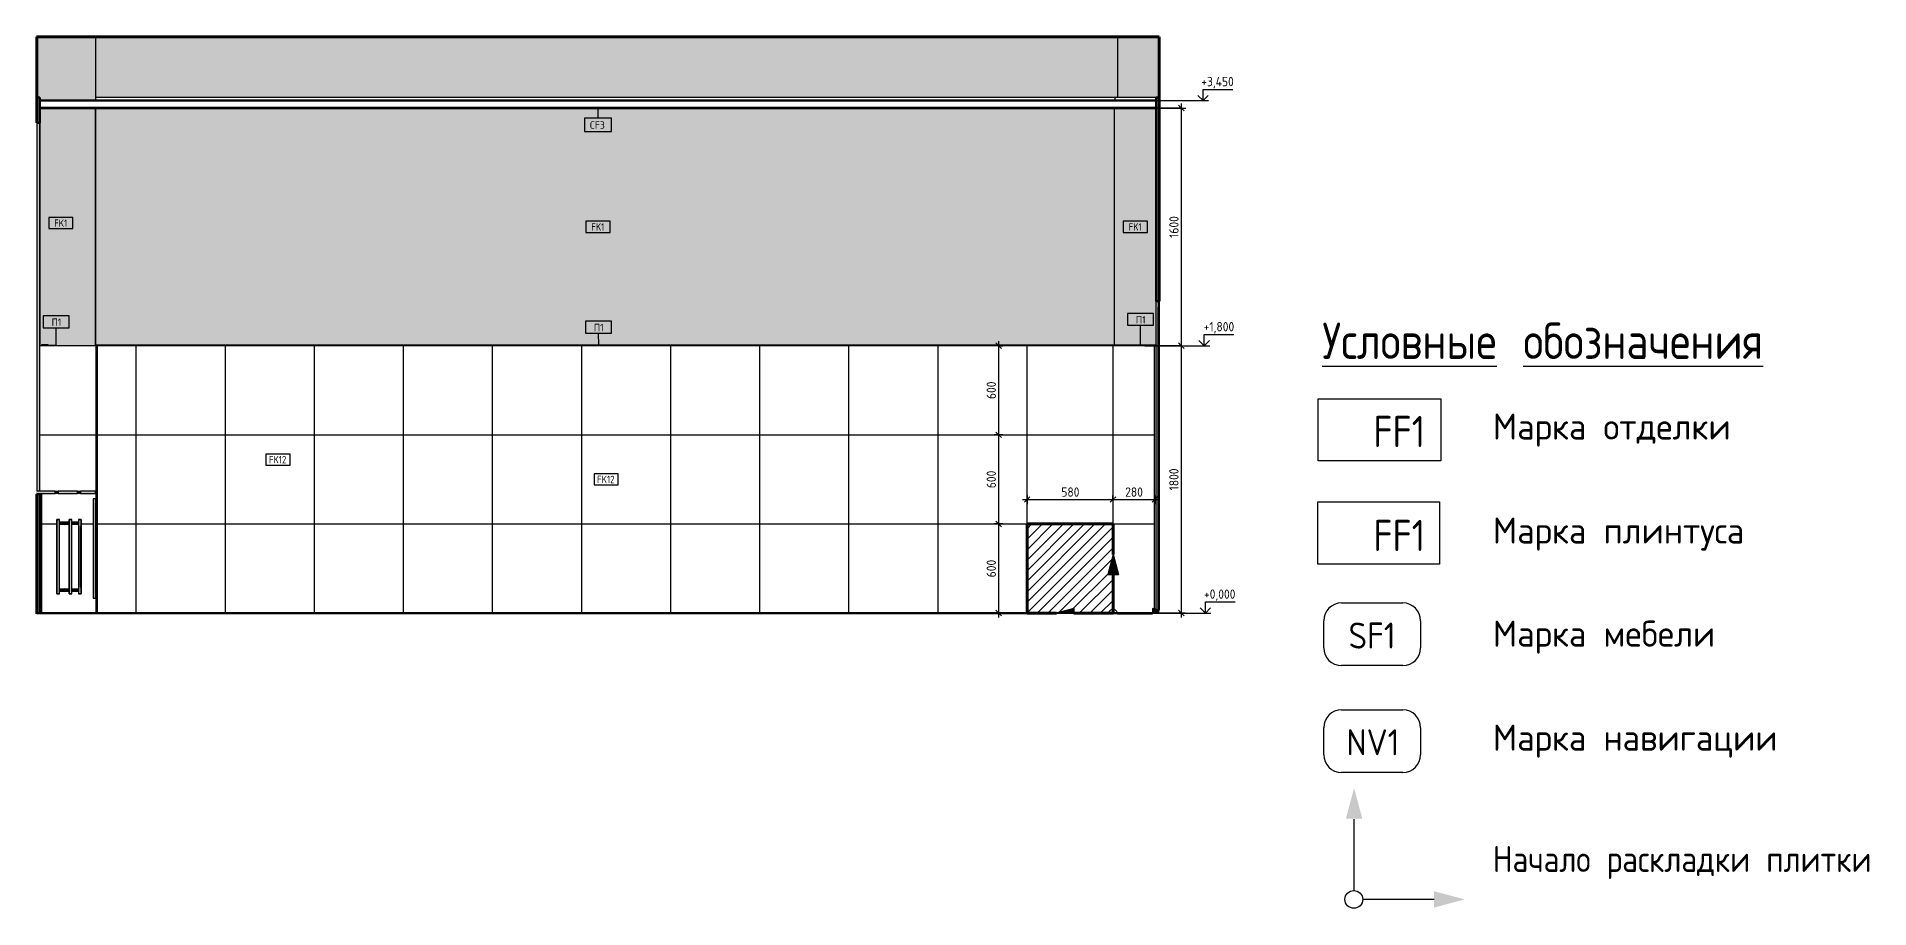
# Model space of a CAD drawing. Header units: millimetres. Extents: x 0 to 98412, y -2706 to 7916.
# Drawn here: x 86069 to 98412, y -1987 to 3880 of the extents above; entities that cross this region are included whole.
import ezdxf

# ---------------------------------------------------------------- set-up
doc = ezdxf.new("R2010")
doc.units = ezdxf.units.MM
for name, color, linetype, lineweight in [('A-ANNO-DIMS', 7, 'Continuous', 9), ('A-ANNO-DIMS-25', 7, 'Continuous', 9), ('A-CLNG-IDEN', 7, 'Continuous', 9), ('A-DETL-GENF', 7, 'Continuous', 9), ('A-DOOR-FRAM-1', 7, 'Continuous', 9), ('A-DOOR-FRAM-2', 7, 'Continuous', 18), ('A-FLOR-HRAL-IDEN', 7, 'Continuous', 9), ('A-WALL-IDEN', 7, 'Continuous', 9), ('A-WALL-PATT', 7, 'Continuous', 9), ('G-ANNO-DIMS', 7, 'Continuous', 9), ('G-ANNO-DIMS-1', 7, 'Continuous', 20), ('G-ANNO-TEXT', 7, 'Continuous', 9), ('I-WALL', 7, 'Continuous', 9), ('M-EQPM', 7, 'Continuous', 9), ('S-COLS', 7, 'Continuous', 9), ('Знаки', 7, 'Continuous', 9), ('Знаки-1', 7, 'Continuous', 18), ('Ограждение', 7, 'Continuous', 9), ('Поручни', 7, 'Continuous', 9)]:
    doc.layers.add(name, color=color, linetype=linetype, lineweight=lineweight)
for name, color, linetype, lineweight, true_color in [('A-CLNG-FNSH-1', 7, 'Continuous', 30, 0x3c3c3c), ('A-DETL', 5, 'Continuous', 40, 0x0000ff), ('A-DETL-2', 5, 'Continuous', 9, 0x0000ff), ('A-DETL-GENF-1', 7, 'Continuous', 9, 0xe0e0e0), ('A-DETL-GENF-2', 1, 'Continuous', 9, 0xff0000), ('A-FLOR-FNSH-1', 7, 'Continuous', 40, 0x3c3c3c), ('A-FLOR-FNSH-2', 7, 'Continuous', 30, 0x3c3c3c), ('A-WALL-4', 7, 'Continuous', 30, 0x3c3c3c), ('A-WALL-5', 7, 'Continuous', 40, 0x3c3c3c), ('A-WALL-FNSH-3', 7, 'Continuous', 30, 0x3c3c3c), ('G-ANNO-TEXT-1', 7, 'Continuous', 9, 0x3c3c3c), ('G-ANNO-TEXT-2', 7, 'Continuous', 9, 0x008000), ('G-ANNO-TEXT-3', 1, 'Continuous', 9, 0xff0000), ('I-WALL-1', 7, 'Continuous', 9, 0x787878)]:
    doc.layers.add(name, color=color, linetype=linetype, lineweight=lineweight, true_color=true_color)
doc.layers.add('M-EQPM-1', color=7, linetype='Continuous', lineweight=9, true_color=0xe6e6e6, transparency=0.7)
doc.styles.add('GOST Common_1', font='GOST_Common.ttf', dxfattribs={"height": 50})
doc.styles.add('GOST Common_2', font='GOST_Common.ttf', dxfattribs={"width": 0.9, "height": 50})
doc.styles.add('GOST Common_4', font='GOST_Common.ttf', dxfattribs={"height": 175})
doc.styles.add('GOST Common_5', font='GOST_Common.ttf', dxfattribs={"width": 0.9, "height": 210})
doc.styles.add('GOST Common_6', font='GOST_Common.ttf', dxfattribs={"width": 0.9, "height": 245})
doc.styles.add('GOST Common_7', font='GOST_Common.ttf', dxfattribs={"width": 0.9, "height": 175})
doc.styles.add('ISOCPEUR_1', font='isocpeur.ttf', dxfattribs={"width": 0.9, "height": 62.5})
doc.styles.add('ISOCPEUR_2', font='isocpeur.ttf', dxfattribs={"width": 0.9, "height": 175})
doc.dimstyles.new('ISO-2_5_0_9К_БОЛЬШОЙ_округление', dxfattribs={"dimscale": 304.8, "dimtxt": 62.248823, "dimasz": 0.123031, "dimexe": 0.098425, "dimexo": 0, "dimgap": 0, "dimtad": 1, "dimdec": 0, "dimrnd": 10, "dimzin": 0, "dimdsep": 46, "dimtxsty": 'ISOCPEUR_1', "dimblk1": 'OBLIQUE', "dimblk2": 'OBLIQUE', "dimsah": 1, "dimcen": 0.09, "dimdle": 0.098425, "dimazin": 0, "dimtfac": 1, "dimtdec": 4, "dimtix": 1, "dimtmove": 0, "dimatfit": 3, "dimfxl": 1, "dimtvp": 1, "dimtolj": 1, "dimtzin": 0, "dimarcsym": 2})
pattern_1 = [(45, (85949.374, 0), (-14.25598, 14.25598), []), (45, (85963.63, 0), (-14.25598, 14.25598), [25.202, -5.04, 0.8382, -4.202])]
pattern_2 = [(0, (85949.374, 0), (30.48, 7.62), [2.515, -20.345, 2.515, -20.345, -121.92]), (0, (85949.374, 0), (30.48, 7.62), [-45.72, 2.515, -43.205, 2.515, -20.345, -53.34]), (0, (85949.374, 0), (30.48, 7.62), [-114.3, 2.515, -12.725, 2.515, -35.585]), (120, (85960.804, 3.81), (-21.8391136, 22.586454), [2.515, -20.345, 2.515, -20.345, -121.92]), (120, (85960.804, 3.81), (-21.8391136, 22.586454), [-45.72, 2.515, -43.205, 2.515, -20.345, -53.34]), (120, (85960.804, 3.81), (-21.8391136, 22.586454), [-114.3, 2.515, -12.725, 2.515, -35.585]), (240, (85964.614, 19.05), (-8.6408864, -30.206454), [2.515, -20.345, 2.515, -20.345, -121.92]), (240, (85964.614, 19.05), (-8.6408864, -30.206454), [-45.72, 2.515, -43.205, 2.515, -20.345, -53.34]), (240, (85964.614, 19.05), (-8.6408864, -30.206454), [-114.3, 2.515, -12.725, 2.515, -35.585])]
pattern_3 = [(90, (93608.9, 0), (-600, 4e-14), []), (180, (93608.9, 0), (-7e-14, -600), [])]
pattern_4 = [(90, (86470.4, 0), (-600, 4e-14), []), (180, (86470.4, 0), (-7e-14, -600), [])]

msp = doc.modelspace()

# ---------------------------------------------------------------- texts
at = {"layer": 'A-CLNG-IDEN', "insert": (89793.7, 3309.8), "char_height": 50, "width": 130.274, "attachment_point": 1, "style": 'GOST Common_1'}
msp.add_mtext('CF3', dxfattribs=at)
at = {"layer": 'A-FLOR-HRAL-IDEN', "char_height": 50, "attachment_point": 1, "style": 'GOST Common_1'}
for s, insert, width in [('\\fGOST Common|b0|i0|c204|p34|;П', (86170, 1983.2), 50.105), ('\\fGOST Common|b0|i0|c204|p34|;1', (86211.4, 1983.2), 30.063), ('\\fGOST Common|b0|i0|c204|p34|;П', (93472.2, 1999.6), 50.105), ('\\fGOST Common|b0|i0|c204|p34|;1', (93513.6, 1999.6), 30.063), ('\\fGOST Common|b0|i0|c204|p34|;П', (89821.9, 1946.9), 50.105), ('\\fGOST Common|b0|i0|c204|p34|;1', (89863.3, 1946.9), 30.063)]:
    msp.add_mtext(s, dxfattribs=dict(at, insert=insert, width=width))
at = {"layer": 'A-WALL-IDEN', "char_height": 50, "attachment_point": 1, "style": 'GOST Common_2'}
for s, insert, width in [('FK1', (86187.1, 2649.5), 111.835), ('FK1', (89804.8, 2624.5), 111.835), ('FK1', (93423.8, 2624.5), 111.835), ('FK12', (87633.4, 1057.2), 151.519), ('FK12', (89843.5, 924.5), 151.519)]:
    msp.add_mtext(s, dxfattribs=dict(at, insert=insert, width=width))
at = {"layer": 'G-ANNO-TEXT', "attachment_point": 1}
for s, insert, char_height, width, style in [('\\LУсловные', (94727.2, 1955.6), 245, 1550.544, 'GOST Common_6'), ('\\L\\fGOST Common|b0|i0|c204|p34|;\\W.9;\\L ', (96006.5, 1955.6), 245, 90.911, 'GOST Common_6'), ('\\Lобозначения', (96081.5, 1955.6), 245, 2111.164, 'GOST Common_6'), ('Начало', (95875.9, -1567.6), 175, 863.658, 'GOST Common_7'), ('\\fGOST Common|b0|i0|c204|p34|;\\W.9; ', (96588.5, -1567.6), 175, 65.658, 'GOST Common_7'), ('\\fGOST Common|b0|i0|c204|p34|;\\W.9; ', (97663.6, -1567.6), 175, 65.658, 'GOST Common_7'), ('раскладки', (96642.6, -1567.6), 175, 1237.405, 'GOST Common_7'), ('плитки', (97717.8, -1567.6), 175, 853.557, 'GOST Common_7')]:
    msp.add_mtext(s, dxfattribs=dict(at, insert=insert, char_height=char_height, width=width, style=style))
at = {"layer": 'G-ANNO-TEXT-1', "attachment_point": 1}
for s, insert, char_height, width, style in [('   FF1   ', (94727.2, 1327.3), 210, 929.316, 'GOST Common_5'), ('Марка', (95875.9, 1343.2), 175, 830.548, 'GOST Common_4'), ('\\fGOST Common|b0|i0|c204|p34|; ', (96561.1, 1343.2), 175, 72.954, 'GOST Common_4'), ('отделки', (96621.3, 1343.2), 175, 1099.915, 'GOST Common_4'), ('Марка', (95875.9, 643.2), 175, 830.548, 'GOST Common_4'), ('\\fGOST Common|b0|i0|c204|p34|; ', (96561.1, 643.2), 175, 72.954, 'GOST Common_4'), ('плинтуса', (96621.3, 643.2), 175, 1245.822, 'GOST Common_4'), ('Марка', (95875.9, -50.9), 175, 830.548, 'GOST Common_4'), ('\\fGOST Common|b0|i0|c204|p34|; ', (96561.1, -50.9), 175, 72.954, 'GOST Common_4'), ('мебели', (96621.3, -50.9), 175, 925.949, 'GOST Common_4'), ('Марка', (95875.9, -750.9), 175, 830.548, 'GOST Common_4'), ('\\fGOST Common|b0|i0|c204|p34|; ', (96561.1, -750.9), 175, 72.954, 'GOST Common_4'), ('навигации', (96621.3, -750.9), 175, 1414.177, 'GOST Common_4')]:
    msp.add_mtext(s, dxfattribs=dict(at, insert=insert, char_height=char_height, width=width, style=style))
at = {"layer": 'G-ANNO-TEXT-2', "char_height": 175, "attachment_point": 1, "style": 'ISOCPEUR_2'}
for s, insert, width in [('SF1', (94904.6, -63.7), 383.848), ('NV1', (94890.7, -782), 419.202)]:
    msp.add_mtext(s, dxfattribs=dict(at, insert=insert, width=width))
at = {"layer": 'G-ANNO-TEXT-3', "insert": (94727.2, 627.3), "char_height": 210, "width": 929.316, "attachment_point": 1, "style": 'GOST Common_5'}
msp.add_mtext('   FF1   ', dxfattribs=at)

# ---------------------------------------------------------------- blocks, each defined once
blk = doc.blocks.new('BSC_Колонна _Прямоугольная - 500х500-23286270-Развертка 1_13-4')
at = {"layer": 'S-COLS'}
h = blk.add_hatch(color=256, dxfattribs=at)
h.paths.add_polyline_path([(7672, 21), (7672, 2100), (7660, 2100), (7660, 24)])
h.paths.add_polyline_path([(7660, 3470), (7680, 3470), (7680, 3880), (7400, 3880), (7400, 3470)])
blk.add_line((7400, 3880), (7400, 3470), dxfattribs=at)
blk = doc.blocks.new('110_Дверь_СКБ_1Ст_Внутренняя1 - Д-7_л__950x2100h_Туалет-21784696-Развертка 1_13-4')
at = {"layer": 'A-DOOR-FRAM-1'}
for p, q in [((7672, 21), (7672, 2060)), ((7680, 2060), (7680, 19)), ((7680, 2060), (7680, 19))]:
    blk.add_line(p, q, dxfattribs=at)
at = {"layer": 'A-DOOR-FRAM-2'}
for p, q in [((7672, 2130), (7672, 2060)), ((7680, 2130), (7672, 2130)), ((7680, 2060), (7680, 2130)), ((7680, 2100), (7680, 2100)), ((7680, 2100), (7680, 2060)), ((7672, 2060), (7680, 2060)), ((7680, 2060), (7680, 2060))]:
    blk.add_line(p, q, dxfattribs=at)
blk = doc.blocks.new('radiator_prado_classic_z_tip_30_po exemplyaru - Classic Z Тип 30-500-30677900-Развертка 1_13-4')
at = {"layer": 'M-EQPM-1'}
for points in [[(274, 130), (274, 630), (256, 630), (256, 130)], [(338, 130), (356, 130), (356, 630), (338, 630), (338, 146)], [(402, 130), (420, 130), (420, 170), (415, 175), (415, 585), (420, 590), (420, 630), (402, 630), (402, 146)], [(311, 600), (312, 600), (311, 600)], [(313, 603), (313, 603), (313, 603)], [(420, 170), (420, 590), (415, 585), (415, 175)], [(311, 150), (312, 150), (311, 150)], [(313, 153), (313, 153), (313, 153)]]:
    blk.add_hatch(color=256, dxfattribs=at).paths.add_polyline_path(points)
h = blk.add_hatch(color=256, dxfattribs=at)
h.paths.add_polyline_path([(400, 605), (402, 605), (402, 613), (356, 612), (356, 605), (385, 605)])
h.paths.add_polyline_path([(309, 605), (338, 605), (338, 613), (274, 612), (274, 605), (308, 605)])
h.paths.add_polyline_path([(313, 607), (313, 607), (313, 607)])
h.paths.add_polyline_path([(311, 610), (312, 609), (311, 610)])
h.paths.add_polyline_path([(300, 609), (300, 610), (300, 609)])
h.paths.add_polyline_path([(299, 607), (299, 607), (299, 607)])
h = blk.add_hatch(color=256, dxfattribs=at)
h.paths.add_polyline_path([(306, 598), (338, 598), (338, 605), (313, 605), (313, 602), (312, 600), (310, 599), (309, 598), (308, 598), (307, 598)])
h.paths.add_polyline_path([(274, 598), (308, 598), (310, 599), (312, 600), (313, 602), (313, 603), (313, 605), (274, 605), (274, 598)])
h.paths.add_polyline_path([(301, 600), (300, 601), (301, 600)])
h.paths.add_polyline_path([(402, 598), (402, 605), (356, 605), (356, 598), (400, 598)])
h = blk.add_hatch(color=256, dxfattribs=at)
h.paths.add_polyline_path([(313, 607), (313, 608), (313, 607)])
h.paths.add_polyline_path([(312, 609), (312, 609), (312, 609)])
h = blk.add_hatch(color=256, dxfattribs=at)
h.paths.add_polyline_path([(356, 155), (402, 155), (402, 162), (356, 162), (356, 157)])
h.paths.add_polyline_path([(300, 159), (300, 160), (300, 159)])
h.paths.add_polyline_path([(299, 157), (299, 157), (299, 157)])
h.paths.add_polyline_path([(302, 155), (338, 155), (338, 162), (274, 162), (274, 155), (301, 155)])
h = blk.add_hatch(color=256, dxfattribs=at)
h.paths.add_polyline_path([(312, 151), (312, 150), (312, 151)])
h.paths.add_polyline_path([(313, 153), (313, 152), (313, 153)])
h.paths.add_polyline_path([(274, 147), (338, 148), (338, 155), (274, 155), (274, 148)])
h.paths.add_polyline_path([(402, 147), (402, 155), (356, 155), (356, 147), (400, 147)])
h.paths.add_polyline_path([(301, 150), (300, 151), (301, 150)])
h = blk.add_hatch(color=256, dxfattribs=at)
h.paths.add_polyline_path([(313, 157), (313, 158), (313, 157)])
h.paths.add_polyline_path([(312, 159), (312, 159), (312, 159)])
at = {"layer": 'M-EQPM'}
for p, q in [((256, 130), (256, 630)), ((256, 630), (274, 630)), ((274, 630), (256, 630)), ((256, 630), (256, 130)), ((274, 130), (274, 630)), ((274, 613), (274, 630)), ((338, 630), (356, 630)), ((356, 630), (338, 630)), ((338, 130), (338, 630)), ((338, 630), (338, 613)), ((356, 130), (356, 630)), ((356, 613), (356, 630)), ((420, 630), (402, 630)), ((402, 630), (420, 630)), ((402, 630), (402, 130)), ((402, 630), (402, 613)), ((420, 590), (420, 630)), ((420, 630), (420, 130)), ((338, 613), (274, 613)), ((338, 613), (274, 613)), ((274, 605), (274, 613)), ((274, 613), (274, 605)), ((274, 605), (274, 613)), ((274, 613), (274, 605)), ((274, 598), (274, 612)), ((274, 598), (274, 605)), ((274, 605), (274, 599)), ((274, 601), (274, 605)), ((274, 605), (274, 598)), ((274, 600), (274, 601)), ((274, 598), (274, 600)), ((274, 599), (274, 598)), ((274, 598), (338, 598)), ((274, 598), (338, 598)), ((274, 162), (274, 598)), ((338, 613), (338, 609)), ((338, 605), (338, 613)), ((338, 613), (338, 605)), ((338, 605), (338, 613)), ((338, 612), (338, 598)), ((338, 609), (338, 605)), ((338, 605), (338, 598)), ((338, 598), (338, 605)), ((338, 605), (338, 598)), ((338, 598), (338, 605)), ((338, 598), (338, 162)), ((402, 613), (356, 613)), ((402, 613), (356, 613)), ((356, 610), (356, 613)), ((356, 613), (356, 609)), ((356, 605), (356, 613)), ((356, 613), (356, 605)), ((356, 598), (356, 612)), ((356, 609), (356, 610)), ((356, 605), (356, 609)), ((356, 609), (356, 605)), ((356, 598), (356, 605)), ((356, 605), (356, 598)), ((356, 598), (356, 605)), ((356, 605), (356, 598)), ((356, 598), (402, 598)), ((356, 598), (402, 598)), ((356, 162), (356, 598)), ((402, 605), (402, 613)), ((402, 613), (402, 611)), ((402, 605), (402, 613)), ((402, 613), (402, 605)), ((402, 612), (402, 598)), ((402, 611), (402, 609)), ((402, 609), (402, 605)), ((402, 598), (402, 605)), ((402, 605), (402, 601)), ((402, 598), (402, 605)), ((402, 605), (402, 598)), ((402, 601), (402, 600)), ((402, 600), (402, 598)), ((402, 598), (402, 162)), ((420, 590), (415, 585)), ((420, 590), (415, 585)), ((420, 590), (415, 585)), ((420, 590), (415, 585)), ((420, 590), (415, 585)), ((420, 590), (415, 585)), ((420, 590), (415, 585)), ((420, 590), (415, 585)), ((420, 590), (415, 585)), ((420, 590), (415, 585)), ((420, 590), (415, 585)), ((420, 590), (415, 585)), ((420, 590), (415, 585)), ((420, 590), (415, 585)), ((420, 590), (415, 585)), ((420, 590), (415, 585)), ((420, 590), (415, 585)), ((420, 590), (415, 585)), ((420, 590), (415, 585)), ((420, 590), (415, 585)), ((420, 590), (415, 585)), ((420, 590), (415, 585)), ((420, 590), (415, 585)), ((420, 590), (415, 585)), ((420, 590), (415, 585)), ((420, 590), (415, 585)), ((420, 590), (415, 585)), ((420, 590), (415, 585)), ((415, 175), (415, 585)), ((415, 585), (415, 175)), ((415, 175), (415, 585)), ((415, 585), (415, 175)), ((415, 175), (415, 585)), ((415, 585), (415, 175)), ((415, 175), (415, 585)), ((415, 585), (415, 175)), ((415, 175), (415, 585)), ((415, 585), (415, 175)), ((415, 175), (415, 585)), ((415, 585), (415, 175)), ((415, 175), (415, 585)), ((415, 585), (415, 175)), ((415, 585), (415, 175)), ((415, 175), (415, 585)), ((415, 585), (415, 175)), ((415, 175), (415, 585)), ((415, 585), (415, 175)), ((415, 175), (415, 585)), ((415, 585), (415, 175)), ((415, 175), (415, 585)), ((415, 585), (415, 175)), ((415, 175), (415, 585)), ((415, 585), (415, 175)), ((415, 585), (415, 175)), ((415, 175), (415, 585)), ((415, 585), (415, 175)), ((420, 170), (420, 590)), ((420, 590), (420, 170)), ((420, 170), (420, 590)), ((420, 590), (420, 170)), ((420, 170), (420, 590)), ((420, 590), (420, 170)), ((420, 170), (420, 590)), ((420, 590), (420, 170)), ((420, 170), (420, 590)), ((420, 590), (420, 170)), ((420, 170), (420, 590)), ((420, 590), (420, 170)), ((420, 170), (420, 590)), ((420, 590), (420, 170)), ((420, 170), (420, 590)), ((420, 590), (420, 170)), ((420, 170), (420, 590)), ((420, 170), (420, 590)), ((420, 590), (420, 170)), ((420, 170), (420, 590)), ((420, 590), (420, 170)), ((420, 170), (420, 590)), ((420, 590), (420, 170)), ((420, 170), (420, 590)), ((420, 590), (420, 170)), ((420, 170), (420, 590)), ((420, 590), (420, 170)), ((420, 170), (420, 590)), ((420, 590), (420, 170)), ((256, 130), (274, 130)), ((274, 130), (256, 130)), ((338, 162), (274, 162)), ((338, 162), (274, 162)), ((274, 155), (274, 162)), ((274, 162), (274, 155)), ((274, 155), (274, 162)), ((274, 162), (274, 155)), ((274, 162), (274, 162)), ((274, 148), (274, 161)), ((274, 147), (274, 155)), ((274, 155), (274, 151)), ((274, 147), (274, 155)), ((274, 155), (274, 147)), ((274, 151), (274, 147)), ((274, 147), (338, 147)), ((274, 147), (338, 147)), ((274, 130), (274, 147)), ((338, 162), (338, 155)), ((338, 161), (338, 162)), ((338, 162), (338, 155)), ((338, 160), (338, 162)), ((338, 162), (338, 162)), ((338, 155), (338, 161)), ((338, 161), (338, 148)), ((338, 157), (338, 160)), ((338, 155), (338, 157)), ((338, 155), (338, 153)), ((338, 147), (338, 155)), ((338, 155), (338, 147)), ((338, 147), (338, 155)), ((338, 153), (338, 147)), ((338, 147), (338, 130)), ((338, 130), (356, 130)), ((356, 130), (338, 130)), ((402, 162), (356, 162)), ((402, 162), (356, 162)), ((356, 155), (356, 162)), ((356, 162), (356, 157)), ((356, 155), (356, 162)), ((356, 162), (356, 155)), ((356, 162), (356, 162)), ((356, 148), (356, 161)), ((356, 157), (356, 155)), ((356, 153), (356, 155)), ((356, 155), (356, 153)), ((356, 147), (356, 155)), ((356, 155), (356, 149)), ((356, 151), (356, 153)), ((356, 153), (356, 147)), ((356, 147), (356, 151)), ((356, 149), (356, 148)), ((356, 148), (356, 147)), ((356, 147), (402, 147)), ((356, 147), (402, 147)), ((356, 130), (356, 147)), ((402, 155), (402, 162)), ((402, 162), (402, 161)), ((402, 155), (402, 162)), ((402, 162), (402, 155)), ((402, 162), (402, 162)), ((402, 161), (402, 160)), ((402, 161), (402, 148)), ((402, 160), (402, 157)), ((402, 157), (402, 155)), ((402, 147), (402, 155)), ((402, 155), (402, 147)), ((402, 147), (402, 155)), ((402, 155), (402, 150)), ((402, 150), (402, 148)), ((402, 148), (402, 147)), ((402, 147), (402, 130)), ((420, 130), (402, 130)), ((402, 130), (420, 130)), ((415, 175), (420, 170)), ((420, 170), (415, 175)), ((415, 175), (420, 170)), ((420, 170), (415, 175)), ((415, 175), (420, 170)), ((420, 170), (415, 175)), ((415, 175), (420, 170)), ((420, 170), (415, 175)), ((415, 175), (420, 170)), ((420, 170), (415, 175)), ((415, 175), (420, 170)), ((420, 170), (415, 175)), ((415, 175), (420, 170)), ((420, 170), (415, 175)), ((415, 175), (420, 170)), ((420, 170), (415, 175)), ((415, 175), (420, 170)), ((420, 170), (415, 175)), ((415, 175), (420, 170)), ((420, 170), (415, 175)), ((415, 175), (420, 170)), ((420, 170), (415, 175)), ((415, 175), (420, 170)), ((420, 170), (415, 175)), ((415, 175), (420, 170)), ((415, 175), (420, 170)), ((415, 175), (420, 170)), ((420, 170), (415, 175)), ((420, 130), (420, 170))]:
    blk.add_line(p, q, dxfattribs=at)
for centre, start, end in [((306, 605), 360, 180), ((306, 605), 165, 180), ((306, 605), 180, 195), ((306, 605), 180, 0), ((306, 605), 150, 164.4979), ((306, 605), 195.5021, 204.0915), ((306, 605), 205.9306, 210), ((306, 605), 136.379, 149.9349), ((306, 605), 210.0651, 223.621), ((306, 605), 121.6948, 135), ((306, 605), 225, 238.3052), ((306, 605), 117.2611, 120), ((306, 605), 240, 242.7389), ((306, 605), 107.5083, 117.2611), ((306, 605), 242.7389, 252.4917), ((306, 605), 72.4917, 107.5083), ((306, 605), 252.4917, 287.5083), ((306, 605), 62.7389, 72.4917), ((306, 605), 287.5083, 297.2611), ((306, 605), 60, 62.7389), ((306, 605), 297.2611, 300), ((306, 605), 45, 58.3052), ((306, 605), 301.6948, 315), ((306, 605), 30.0651, 45), ((306, 605), 316.379, 329.9349), ((306, 605), 15.5021, 30), ((306, 605), 330, 344.4979), ((306, 605), 0, 15), ((306, 605), 345, 0), ((306, 155), 360, 180), ((306, 155), 180, 0), ((306, 155), 150, 164.4979), ((306, 155), 165, 187.7375), ((306, 155), 189.2209, 195), ((306, 155), 195.5021, 210), ((306, 155), 136.379, 149.9349), ((306, 155), 210.0651, 223.621), ((306, 155), 121.6817, 135), ((306, 155), 225, 238.3183), ((306, 155), 118.1512, 120), ((306, 155), 240, 242.7177), ((306, 155), 107.4955, 117.2823), ((306, 155), 242.7177, 252.5045), ((306, 155), 105.0048, 107.4955), ((306, 155), 90.0045, 103.4293), ((306, 155), 252.5045, 254.9952), ((306, 155), 256.5707, 269.9955), ((306, 155), 75.0045, 90), ((306, 155), 270, 284.9955), ((306, 155), 72.479, 75), ((306, 155), 62.7601, 72.479), ((306, 155), 285, 287.521), ((306, 155), 287.521, 297.2399), ((306, 155), 297.2399, 299.9952), ((306, 155), 60, 61.8488), ((306, 155), 45.0056, 58.2921), ((306, 155), 301.7079, 314.9944), ((306, 155), 30.0651, 45), ((306, 155), 315, 329.9349), ((306, 155), 15.5021, 30), ((306, 155), 330, 344.4979), ((306, 155), 0, 15), ((306, 155), 345, 0)]:
    blk.add_arc(centre, 7.5, start, end, dxfattribs=at)
for points, knots in [([(298, 605), (298, 605), (299, 606), (299, 607), (299, 607), (299, 607)], [0, 0, 0, 0, 0.0714286, 0.1071429, 0.1428571, 0.1428571, 0.1428571, 0.1428571]), ([(298, 605), (298, 605), (299, 606), (299, 607), (299, 607), (299, 607)], [0, 0, 0, 0, 0.0714286, 0.1071429, 0.1428571, 0.1428571, 0.1428571, 0.1428571]), ([(299, 603), (299, 603), (299, 603), (299, 604), (298, 605), (298, 605)], [0.8571429, 0.8571429, 0.8571429, 0.8571429, 0.8928571, 0.9285714, 1, 1, 1, 1]), ([(299, 603), (299, 603), (299, 603), (299, 604), (298, 605), (298, 605)], [0.8571429, 0.8571429, 0.8571429, 0.8571429, 0.8928571, 0.9285714, 1, 1, 1, 1]), ([(299, 602), (299, 602), (299, 602), (299, 603), (299, 603), (299, 603)], [0.77279426, 0.77279426, 0.77279426, 0.77279426, 0.78571429, 0.82142857, 0.85714286, 0.85714286, 0.85714286, 0.85714286]), ([(301, 610), (301, 610), (301, 610), (301, 611), (302, 611), (302, 611), (303, 612), (303, 612), (305, 612), (306, 613), (306, 613)], [0.4285714, 0.4285714, 0.4285714, 0.4285714, 0.4642857, 0.5, 0.5714286, 0.6071429, 0.6428571, 0.7142857, 0.8571429, 1, 1, 1, 1]), ([(301, 610), (301, 610), (301, 611), (301, 611), (301, 611), (302, 611)], [0.44802074, 0.44802074, 0.44802074, 0.44802074, 0.46428571, 0.5, 0.54036514, 0.54036514, 0.54036514, 0.54036514]), ([(302, 599), (302, 599), (301, 599), (301, 599), (301, 599), (301, 600), (301, 600)], [0.4285714, 0.4285714, 0.4285714, 0.4285714, 0.4642857, 0.5, 0.5357143, 0.5519793, 0.5519793, 0.5519793, 0.5519793]), ([(306, 598), (306, 598), (305, 598), (303, 598), (303, 598), (302, 599), (302, 599), (301, 599), (301, 599), (301, 600), (301, 600), (301, 600)], [0, 0, 0, 0, 0.1428571, 0.2857143, 0.3571429, 0.3928571, 0.4285714, 0.4642857, 0.5, 0.5357143, 0.5714286, 0.5714286, 0.5714286, 0.5714286]), ([(302, 611), (302, 611), (302, 611), (303, 612), (303, 612), (303, 612)], [0.5714286, 0.5714286, 0.5714286, 0.5714286, 0.6071429, 0.6428571, 0.7142857, 0.7142857, 0.7142857, 0.7142857]), ([(303, 598), (303, 598), (303, 598), (302, 599), (302, 599), (302, 599)], [0.2857143, 0.2857143, 0.2857143, 0.2857143, 0.3571429, 0.3928571, 0.4285714, 0.4285714, 0.4285714, 0.4285714]), ([(306, 613), (306, 613), (307, 612), (309, 612), (309, 612), (310, 611), (310, 611), (311, 611), (311, 611), (311, 610), (311, 610), (311, 610)], [0, 0, 0, 0, 0.1428571, 0.2857143, 0.3571429, 0.3928571, 0.4285714, 0.4642857, 0.5, 0.5357143, 0.5714286, 0.5714286, 0.5714286, 0.5714286]), ([(311, 600), (311, 600), (311, 600), (311, 599), (310, 599), (310, 599), (309, 598), (309, 598), (307, 598), (306, 598), (306, 598)], [0.4285714, 0.4285714, 0.4285714, 0.4285714, 0.4642857, 0.5, 0.5714286, 0.6071429, 0.6428571, 0.7142857, 0.8571429, 1, 1, 1, 1]), ([(309, 612), (309, 612), (309, 612), (310, 611), (310, 611), (310, 611)], [0.2857143, 0.2857143, 0.2857143, 0.2857143, 0.3571429, 0.3928571, 0.4285714, 0.4285714, 0.4285714, 0.4285714]), ([(310, 599), (310, 599), (310, 599), (309, 598), (309, 598), (309, 598)], [0.5714286, 0.5714286, 0.5714286, 0.5714286, 0.6071429, 0.6428571, 0.7142857, 0.7142857, 0.7142857, 0.7142857]), ([(310, 611), (310, 611), (311, 611), (311, 611), (311, 611), (311, 610), (311, 610)], [0.4285714, 0.4285714, 0.4285714, 0.4285714, 0.4642857, 0.5, 0.5357143, 0.5519793, 0.5519793, 0.5519793, 0.5519793]), ([(311, 600), (311, 600), (311, 599), (311, 599), (311, 599), (310, 599)], [0.44802074, 0.44802074, 0.44802074, 0.44802074, 0.46428571, 0.5, 0.54036514, 0.54036514, 0.54036514, 0.54036514]), ([(313, 607), (313, 607), (313, 607), (313, 606), (313, 605), (313, 605)], [0.8571429, 0.8571429, 0.8571429, 0.8571429, 0.8928571, 0.9285714, 1, 1, 1, 1]), ([(313, 607), (313, 607), (313, 607), (313, 606), (313, 605), (313, 605)], [0.8571429, 0.8571429, 0.8571429, 0.8571429, 0.8928571, 0.9285714, 1, 1, 1, 1]), ([(313, 605), (313, 605), (313, 604), (313, 603), (313, 603), (313, 603)], [0, 0, 0, 0, 0.0714286, 0.1071429, 0.1428571, 0.1428571, 0.1428571, 0.1428571]), ([(313, 605), (313, 605), (313, 604), (313, 603), (313, 603), (313, 603)], [0, 0, 0, 0, 0.0714286, 0.1071429, 0.1428571, 0.1428571, 0.1428571, 0.1428571]), ([(298, 155), (298, 155), (299, 156), (299, 157), (299, 157), (299, 157)], [0, 0, 0, 0, 0.0714286, 0.1071429, 0.1428571, 0.1428571, 0.1428571, 0.1428571]), ([(299, 153), (299, 153), (299, 153), (299, 154), (298, 155), (298, 155)], [0.8571429, 0.8571429, 0.8571429, 0.8571429, 0.8928571, 0.9285714, 1, 1, 1, 1]), ([(299, 157), (299, 157), (299, 157), (299, 156), (298, 155), (298, 155)], [0.8571429, 0.8571429, 0.8571429, 0.8571429, 0.8928571, 0.9285714, 1, 1, 1, 1]), ([(299, 154), (299, 154), (299, 153), (299, 153), (299, 153)], [0.08515054, 0.08515054, 0.08515054, 0.08515054, 0.10714286, 0.14285714, 0.14285714, 0.14285714, 0.14285714]), ([(301, 160), (301, 160), (301, 160), (301, 161), (302, 161), (302, 161), (303, 162), (303, 162), (305, 162), (306, 162), (306, 162)], [0.4285714, 0.4285714, 0.4285714, 0.4285714, 0.4642857, 0.5, 0.5714286, 0.6071429, 0.6428571, 0.7142857, 0.8571429, 1, 1, 1, 1]), ([(301, 161), (301, 161), (301, 161), (301, 161), (301, 160), (301, 160)], [0.46428571, 0.46428571, 0.46428571, 0.46428571, 0.5, 0.53571429, 0.55201445, 0.55201445, 0.55201445, 0.55201445]), ([(301, 150), (301, 150), (301, 149), (301, 149), (302, 149), (302, 149)], [0.4479855, 0.4479855, 0.4479855, 0.4479855, 0.4642857, 0.5, 0.5714286, 0.5714286, 0.5714286, 0.5714286]), ([(306, 147), (306, 147), (305, 148), (303, 148), (303, 148), (302, 149), (302, 149), (301, 149), (301, 149), (301, 150), (301, 150), (301, 150)], [0, 0, 0, 0, 0.1428571, 0.2857143, 0.3571429, 0.3928571, 0.4285714, 0.4642857, 0.5, 0.5357143, 0.5714286, 0.5714286, 0.5714286, 0.5714286]), ([(302, 162), (302, 161), (302, 161), (302, 161), (302, 161)], [0.37261382, 0.37261382, 0.37261382, 0.37261382, 0.39285714, 0.42857143, 0.42857143, 0.42857143, 0.42857143]), ([(302, 149), (302, 149), (302, 149), (303, 148), (303, 148), (303, 148)], [0.5714286, 0.5714286, 0.5714286, 0.5714286, 0.6071429, 0.6428571, 0.7142857, 0.7142857, 0.7142857, 0.7142857]), ([(306, 162), (306, 162), (307, 162), (309, 162), (309, 162), (310, 161), (310, 161), (311, 161), (311, 161), (311, 160), (311, 160), (311, 160)], [0, 0, 0, 0, 0.1428571, 0.2857143, 0.3571429, 0.3928571, 0.4285714, 0.4642857, 0.5, 0.5357143, 0.5714286, 0.5714286, 0.5714286, 0.5714286]), ([(311, 150), (311, 150), (311, 150), (311, 149), (310, 149), (310, 149), (309, 148), (309, 148), (307, 148), (306, 147), (306, 147)], [0.4285714, 0.4285714, 0.4285714, 0.4285714, 0.4642857, 0.5, 0.5714286, 0.6071429, 0.6428571, 0.7142857, 0.8571429, 1, 1, 1, 1]), ([(309, 148), (309, 148), (309, 148), (310, 149), (310, 149), (310, 149)], [0.2857143, 0.2857143, 0.2857143, 0.2857143, 0.3571429, 0.3928571, 0.4285714, 0.4285714, 0.4285714, 0.4285714]), ([(310, 161), (310, 161), (310, 161), (310, 161), (310, 162)], [0.57142857, 0.57142857, 0.57142857, 0.57142857, 0.60714286, 0.62738618, 0.62738618, 0.62738618, 0.62738618]), ([(311, 160), (311, 160), (311, 161), (311, 161), (310, 161), (310, 161)], [0.4479855, 0.4479855, 0.4479855, 0.4479855, 0.4642857, 0.5, 0.5714286, 0.5714286, 0.5714286, 0.5714286]), ([(311, 149), (311, 149), (311, 149), (311, 149), (311, 150), (311, 150)], [0.46428571, 0.46428571, 0.46428571, 0.46428571, 0.5, 0.53571429, 0.55201445, 0.55201445, 0.55201445, 0.55201445]), ([(313, 155), (313, 155), (313, 156), (313, 157), (313, 157), (313, 157)], [0, 0, 0, 0, 0.0714286, 0.1071429, 0.1428571, 0.1428571, 0.1428571, 0.1428571]), ([(313, 157), (313, 157), (313, 157), (313, 156), (313, 155), (313, 155)], [0.8571429, 0.8571429, 0.8571429, 0.8571429, 0.8928571, 0.9285714, 1, 1, 1, 1]), ([(313, 153), (313, 153), (313, 153), (313, 154), (313, 155), (313, 155)], [0.8571429, 0.8571429, 0.8571429, 0.8571429, 0.8928571, 0.9285714, 1, 1, 1, 1]), ([(313, 155), (313, 155), (313, 154), (313, 153), (313, 153), (313, 153)], [0, 0, 0, 0, 0.0714286, 0.1071429, 0.1428571, 0.1428571, 0.1428571, 0.1428571])]:
    blk.add_open_spline(points, degree=3, knots=knots, dxfattribs=at)
for points in [[(299, 607), (299, 607), (299, 607), (299, 608), (299, 608), (299, 609), (300, 609)], [(299, 607), (299, 607), (299, 607), (299, 608), (299, 608), (299, 609), (300, 609)], [(300, 601), (299, 601), (299, 602), (299, 602), (299, 603), (299, 603), (299, 603)], [(300, 601), (299, 601), (299, 602), (299, 602)], [(300, 609), (300, 609), (300, 609), (300, 610), (300, 610), (300, 610), (301, 610)], [(300, 609), (300, 609), (300, 609), (300, 610), (300, 610), (300, 610), (301, 610)], [(301, 600), (300, 600), (300, 600), (300, 600), (300, 601), (300, 601), (300, 601)], [(301, 600), (300, 600), (300, 600), (300, 600), (300, 601), (300, 601), (300, 601)], [(303, 612), (304, 612), (304, 612), (305, 612)], [(305, 598), (304, 598), (304, 598), (303, 598)], [(305, 612), (305, 612), (306, 613), (306, 613)], [(306, 598), (306, 598), (305, 598), (305, 598)], [(306, 613), (306, 613), (307, 612), (307, 612)], [(307, 598), (307, 598), (306, 598), (306, 598)], [(307, 612), (308, 612), (308, 612), (309, 612)], [(309, 598), (308, 598), (308, 598), (307, 598)], [(311, 610), (312, 610), (312, 610), (312, 610), (312, 609), (312, 609), (312, 609)], [(311, 610), (312, 610), (312, 610), (312, 610), (312, 609), (312, 609), (312, 609)], [(312, 601), (312, 601), (312, 601), (312, 600), (312, 600), (312, 600), (311, 600)], [(312, 601), (312, 601), (312, 601), (312, 600), (312, 600), (312, 600), (311, 600)], [(312, 609), (313, 609), (313, 608), (313, 608), (313, 607), (313, 607), (313, 607)], [(312, 609), (313, 609), (313, 608), (313, 608), (313, 607), (313, 607), (313, 607)], [(313, 603), (313, 603), (313, 603), (313, 602), (313, 602), (313, 601), (312, 601)], [(313, 603), (313, 603), (313, 603), (313, 602), (313, 602), (313, 601), (312, 601)], [(300, 159), (299, 159), (299, 158), (299, 158), (299, 157), (299, 157), (299, 157)], [(299, 157), (299, 157), (299, 157), (299, 158), (299, 158), (299, 159), (300, 159)], [(298, 155), (298, 155), (299, 154), (299, 154)], [(299, 153), (299, 153), (299, 153), (299, 152), (299, 152), (299, 151), (300, 151)], [(300, 151), (299, 151), (299, 152), (299, 152), (299, 153), (299, 153), (299, 153)], [(301, 160), (300, 160), (300, 160), (300, 160), (300, 159), (300, 159), (300, 159)], [(300, 159), (300, 159), (300, 159), (300, 160), (300, 160), (300, 160), (301, 160)], [(300, 151), (300, 151), (300, 151), (300, 150), (300, 150), (300, 150), (301, 150)], [(301, 150), (300, 150), (300, 150), (300, 150), (300, 151), (300, 151), (300, 151)], [(303, 162), (303, 162), (303, 162), (302, 162)], [(305, 162), (304, 162), (304, 162), (303, 162)], [(303, 148), (304, 148), (304, 148), (305, 148)], [(306, 162), (306, 162), (305, 162), (305, 162)], [(305, 148), (305, 148), (306, 147), (306, 147)], [(307, 162), (307, 162), (306, 162), (306, 162)], [(306, 147), (306, 147), (307, 148), (307, 148)], [(309, 162), (308, 162), (308, 162), (307, 162)], [(307, 148), (308, 148), (308, 148), (309, 148)], [(310, 162), (309, 162), (309, 162), (309, 162)], [(312, 159), (312, 159), (312, 159), (312, 160), (312, 160), (312, 160), (311, 160)], [(311, 160), (312, 160), (312, 160), (312, 160), (312, 159), (312, 159), (312, 159)], [(311, 150), (312, 150), (312, 150), (312, 150), (312, 151), (312, 151), (312, 151)], [(312, 151), (312, 151), (312, 151), (312, 150), (312, 150), (312, 150), (311, 150)], [(313, 157), (313, 157), (313, 157), (313, 158), (313, 158), (313, 159), (312, 159)], [(312, 159), (313, 159), (313, 158), (313, 158), (313, 157), (313, 157), (313, 157)], [(312, 151), (313, 151), (313, 152), (313, 152), (313, 153), (313, 153), (313, 153)], [(313, 153), (313, 153), (313, 153), (313, 152), (313, 152), (313, 151), (312, 151)]]:
    blk.add_open_spline(points, degree=3, dxfattribs=at)
blk = doc.blocks.new('Ограждение - Ограждение-30306863-Развертка 1_13-4')
at = {"layer": 'Ограждение'}
for points in [[(516, 1800), (7323, 1800), (7323, 1806), (516, 1806)], [(7400, 1800), (7660, 1800), (7660, 1806), (7323, 1806), (7323, 1800), (7380, 1800)]]:
    blk.add_hatch(color=256, dxfattribs=at).paths.add_polyline_path(points)
at = {"layer": 'Поручни'}
for p, q in [((197, 1806), (152, 1806)), ((152, 1806), (152, 1800)), ((197, 1800), (197, 1806)), ((516, 1806), (7323, 1806)), ((7323, 1800), (526, 1800)), ((7323, 1800), (7323, 1806)), ((7323, 1806), (7660, 1806)), ((7660, 1800), (7323, 1800)), ((7660, 1806), (7660, 1800))]:
    blk.add_line(p, q, dxfattribs=at)
blk = doc.blocks.new('Зашивка радиатора_ СУ - Зашивка радиатора  М15-33170478-Развертка 1_13-4')
at = {"layer": 'Знаки'}
h = blk.add_hatch(color=256, dxfattribs=at)
h.paths.add_polyline_path([(515, 804), (515, 820), (415, 820), (415, 804), (502, 804)])
h.paths.add_polyline_path([(120, 804), (245, 804), (245, 820), (120, 820), (120, 804)])
h.paths.add_polyline_path([(265, 804), (395, 804), (395, 820), (265, 820), (265, 814)])
for points in [[(245, 804), (255, 804), (255, 820), (245, 820), (245, 807)], [(265, 804), (265, 820), (255, 820), (255, 804), (265, 804)], [(395, 804), (405, 804), (405, 820), (395, 820), (395, 807)], [(415, 804), (415, 804), (415, 820), (405, 820), (405, 804), (414, 804)]]:
    blk.add_hatch(color=256, dxfattribs=at).paths.add_polyline_path(points)
for p, q in [((245, 820), (255, 820)), ((255, 804), (245, 804)), ((255, 820), (265, 820)), ((265, 804), (255, 804)), ((395, 820), (405, 820)), ((405, 804), (395, 804)), ((405, 820), (415, 820)), ((415, 804), (405, 804))]:
    blk.add_line(p, q, dxfattribs=at)
at = {"layer": 'Знаки-1'}
for p, q in [((245, 820), (120, 820)), ((120, 804), (245, 804)), ((245, 804), (245, 820)), ((395, 820), (265, 820)), ((265, 820), (265, 804)), ((265, 804), (395, 804)), ((395, 804), (395, 820)), ((515, 820), (415, 820)), ((415, 820), (415, 804)), ((415, 804), (515, 804)), ((515, 770), (499, 770)), ((499, 770), (499, 100)), ((515, 804), (515, 820)), ((515, 100), (515, 770)), ((499, 100), (515, 100))]:
    blk.add_line(p, q, dxfattribs=at)
blk = doc.blocks.new('Начало раскладки_красным - Начало раскладки_красным-26110621-Развертка 1_13-4')
at = {"layer": 'A-DETL-GENF'}
for points in [[(7333, 260), (7405, 260), (7369, 395), (7359, 359)], [(6969, -5), (7104, -5), (7104, 31), (6969, -5)], [(7649, -5), (7680, -5), (7680, 19), (7634, 31), (7634, -5)]]:
    blk.add_hatch(color=256, dxfattribs=at).paths.add_polyline_path(points)
for p, q in [((7369, 395), (7333, 260)), ((7369, 395), (7333, 260)), ((7405, 260), (7369, 395)), ((7369, 395), (7405, 260)), ((7333, 260), (7405, 260)), ((7333, 260), (7405, 260)), ((7369, 25), (7369, 260)), ((7104, 31), (6969, -5)), ((6969, -5), (7104, 31)), ((7104, -5), (7104, 31)), ((7104, 31), (7104, -5)), ((7680, 19), (7634, 31)), ((7634, 31), (7634, -5)), ((7680, 19), (7634, 31)), ((7634, 31), (7634, -5)), ((6969, -5), (6969, -5)), ((6969, -5), (6969, -5)), ((7339, -5), (7104, -5)), ((7399, -5), (7634, -5))]:
    blk.add_line(p, q, dxfattribs=at)
for start, end in [(0.0336, 180.7087), (359.2696, 0.0336)]:
    blk.add_arc((7369, -5), 30, start, end, dxfattribs=at)
blk = doc.blocks.new('DIMBLOCK52-Развертка 1_13-4')
at = {"layer": 'A-ANNO-DIMS-25'}
for p, q in [((92575, 1800), (92518, 1800)), ((92548, 1830), (92548, 1200)), ((92548, 1800), (92575, 1800)), ((92575, 1200), (92518, 1200)), ((92548, 1200), (92575, 1200))]:
    blk.add_line(p, q, dxfattribs=at)
at = {"layer": 'A-ANNO-DIMS-25', "lineweight": 20}
for p, q in [((92548, 1800), (92530, 1819)), ((92548, 1800), (92567, 1781)), ((92548, 1200), (92530, 1219)), ((92548, 1200), (92567, 1181))]:
    blk.add_line(p, q, dxfattribs=at)
at = {"layer": 'A-ANNO-DIMS-25', "color": 0, "insert": (92467, 1441), "char_height": 62.5, "width": 142.21, "attachment_point": 1, "rotation": 90, "line_spacing_factor": 1.149209, "style": 'ISOCPEUR_1'}
blk.add_mtext('600', dxfattribs=at)
blk = doc.blocks.new('_Oblique')
at = {"color": 0, "linetype": 'ByBlock', "lineweight": -2}
blk.add_line((-0.5, -0.5), (0.5, 0.5), dxfattribs=at)
blk = doc.blocks.new('DIMBLOCK53-Развертка 1_13-4')
at = {"layer": 'A-ANNO-DIMS-25'}
for p, q in [((92575, 1200), (92518, 1200)), ((92548, 1200), (92548, 600)), ((92548, 1200), (92575, 1200)), ((92575, 600), (92518, 600)), ((92548, 600), (92575, 600))]:
    blk.add_line(p, q, dxfattribs=at)
at = {"layer": 'A-ANNO-DIMS-25', "lineweight": 20}
for p, q in [((92548, 1200), (92530, 1219)), ((92548, 1200), (92567, 1181)), ((92548, 600), (92530, 619)), ((92548, 600), (92567, 581))]:
    blk.add_line(p, q, dxfattribs=at)
at = {"layer": 'A-ANNO-DIMS-25', "color": 0, "insert": (92467, 841), "char_height": 62.5, "width": 142.21, "attachment_point": 1, "rotation": 90, "line_spacing_factor": 1.149209, "style": 'ISOCPEUR_1'}
blk.add_mtext('600', dxfattribs=at)
blk = doc.blocks.new('DIMBLOCK54-Развертка 1_13-4')
at = {"layer": 'A-ANNO-DIMS-25', "lineweight": 20}
for p, q in [((92548, 600), (92530, 619)), ((92548, 600), (92567, 581)), ((92548, 0), (92530, 19)), ((92548, 0), (92567, -19))]:
    blk.add_line(p, q, dxfattribs=at)
at = {"layer": 'A-ANNO-DIMS-25'}
for p, q in [((92575, 600), (92518, 600)), ((92548, 600), (92548, -30)), ((92548, 600), (92575, 600)), ((92575, 0), (92518, 0)), ((92548, 0), (92575, 0))]:
    blk.add_line(p, q, dxfattribs=at)
at = {"layer": 'A-ANNO-DIMS-25', "color": 0, "insert": (92467, 241), "char_height": 62.5, "width": 142.21, "attachment_point": 1, "rotation": 90, "line_spacing_factor": 1.149209, "style": 'ISOCPEUR_1'}
blk.add_mtext('600', dxfattribs=at)
blk = doc.blocks.new('DIMBLOCK55-Развертка 1_13-4')
at = {"layer": 'A-ANNO-DIMS-25'}
for p, q in [((92709, 764), (93318, 764)), ((92739, 791), (92739, 734)), ((92739, 764), (92739, 791)), ((93318, 791), (93318, 734)), ((93318, 764), (93318, 791))]:
    blk.add_line(p, q, dxfattribs=at)
at = {"layer": 'A-ANNO-DIMS-25', "lineweight": 20}
for p, q in [((92739, 764), (92721, 746)), ((92739, 764), (92758, 783)), ((93318, 764), (93300, 746)), ((93318, 764), (93337, 783))]:
    blk.add_line(p, q, dxfattribs=at)
at = {"layer": 'A-ANNO-DIMS-25', "color": 0, "insert": (92970, 846), "char_height": 62.5, "width": 142.21, "attachment_point": 1, "line_spacing_factor": 1.149209, "style": 'ISOCPEUR_1'}
blk.add_mtext('580', dxfattribs=at)
blk = doc.blocks.new('DIMBLOCK56-Развертка 1_13-4')
at = {"layer": 'A-ANNO-DIMS-25', "lineweight": 20}
for p, q in [((93318, 764), (93300, 746)), ((93318, 764), (93337, 783)), ((93599, 764), (93581, 746)), ((93599, 764), (93618, 783))]:
    blk.add_line(p, q, dxfattribs=at)
at = {"layer": 'A-ANNO-DIMS-25'}
for p, q in [((93318, 791), (93318, 734)), ((93318, 764), (93318, 791)), ((93318, 764), (93629, 764)), ((93599, 791), (93599, 734)), ((93599, 764), (93599, 791))]:
    blk.add_line(p, q, dxfattribs=at)
at = {"layer": 'A-ANNO-DIMS-25', "color": 0, "insert": (93400, 846), "char_height": 62.5, "width": 142.21, "attachment_point": 1, "line_spacing_factor": 1.149209, "style": 'ISOCPEUR_1'}
blk.add_mtext('280', dxfattribs=at)
blk = doc.blocks.new('М_стена_0001 - Типоразмер_без рамки-25382661-Развертка 1_13-4')
at = {"layer": 'A-WALL-IDEN'}
for p, q in [((3982, 2638), (3819, 2638)), ((3819, 2638), (3819, 2563)), ((3982, 2563), (3982, 2638)), ((3819, 2563), (3982, 2563))]:
    blk.add_line(p, q, dxfattribs=at)
blk = doc.blocks.new('Высотные отметки - Стрелка_Верх-17668718-Развертка 1_13-4')
at = {"layer": 'G-ANNO-DIMS'}
for p, q in [((7975, 3525), (8175, 3525)), ((7975, 3450), (7975, 3525)), ((7937, 3450), (8012, 3450))]:
    blk.add_line(p, q, dxfattribs=at)
at = {"layer": 'G-ANNO-DIMS-1'}
for q in [(7939, 3485), (8010, 3485)]:
    blk.add_line((7975, 3450), q, dxfattribs=at)
blk = doc.blocks.new('DIMBLOCK57-Развертка 1_13-4')
at = {"layer": 'A-ANNO-DIMS-25'}
for p, q in [((93609, 3400), (93808, 3400)), ((93778, 3400), (93609, 3400)), ((93778, 3430), (93778, 1800)), ((93609, 1800), (93808, 1800)), ((93778, 1800), (93609, 1800))]:
    blk.add_line(p, q, dxfattribs=at)
at = {"layer": 'A-ANNO-DIMS-25', "lineweight": 20}
for p, q in [((93778, 3400), (93760, 3419)), ((93778, 3400), (93797, 3381)), ((93778, 1800), (93760, 1819)), ((93778, 1800), (93797, 1781))]:
    blk.add_line(p, q, dxfattribs=at)
at = {"layer": 'A-ANNO-DIMS-25', "color": 0, "insert": (93697, 2526), "char_height": 62.5, "width": 176.69, "attachment_point": 1, "rotation": 90, "line_spacing_factor": 1.149209, "style": 'ISOCPEUR_1'}
blk.add_mtext('1600', dxfattribs=at)
blk = doc.blocks.new('DIMBLOCK58-Развертка 1_13-4')
at = {"layer": 'A-ANNO-DIMS-25'}
for p, q in [((93609, 1800), (93808, 1800)), ((93778, 1800), (93609, 1800)), ((93778, 1800), (93778, -30)), ((93778, 0), (93629, 0)), ((93805, 0), (93748, 0))]:
    blk.add_line(p, q, dxfattribs=at)
at = {"layer": 'A-ANNO-DIMS-25', "lineweight": 20}
for p, q in [((93778, 1800), (93760, 1819)), ((93778, 1800), (93797, 1781)), ((93778, 0), (93760, 19)), ((93778, 0), (93797, -19))]:
    blk.add_line(p, q, dxfattribs=at)
at = {"layer": 'A-ANNO-DIMS-25', "color": 0, "insert": (93697, 826), "char_height": 62.5, "width": 176.69, "attachment_point": 1, "rotation": 90, "line_spacing_factor": 1.149209, "style": 'ISOCPEUR_1'}
blk.add_mtext('1800', dxfattribs=at)
blk = doc.blocks.new('М_ограждение - Типоразмер-25387795-Развертка 1_13-4')
at = {"layer": 'A-FLOR-HRAL-IDEN'}
for p, q in [((3991, 1964), (3816, 1964)), ((3816, 1964), (3816, 1885)), ((3816, 1885), (3991, 1885)), ((3991, 1885), (3991, 1964))]:
    blk.add_line(p, q, dxfattribs=at)
blk = doc.blocks.new('М_потолков - Марка_ Имя типа-25382930-Развертка 1_13-4')
at = {"layer": 'A-CLNG-IDEN'}
for p, q in [((3991, 3332), (3809, 3332)), ((3809, 3332), (3809, 3242)), ((3809, 3242), (3991, 3242)), ((3991, 3242), (3991, 3332))]:
    blk.add_line(p, q, dxfattribs=at)

# ---------------------------------------------------------------- dimensions: what is measured, and where the dimension line sits
at = {"layer": 'A-ANNO-DIMS'}
for base, p1, p2, override, picture, middle in [((93778.3, 1800), (93609.4, 3400), (93609.4, 1800), {"dimpost": '<>', "dimfxl": 1600}, 'DIMBLOCK57-Развертка 1_13-4', (93747.1, 2600)), ((92548.4, 1200), (92575, 1800), (92575, 1200), {"dimpost": '<>', "dimfxl": 600}, 'DIMBLOCK52-Развертка 1_13-4', (92517.2, 1500)), ((93778.3, 0), (93609.4, 1800), (93804.9, 0), {"dimpost": '<>', "dimfxl": 1810.583161}, 'DIMBLOCK58-Развертка 1_13-4', (93747.1, 900)), ((92548.4, 600), (92575, 1200), (92575, 600), {"dimpost": '<>', "dimfxl": 600}, 'DIMBLOCK53-Развертка 1_13-4', (92517.2, 900)), ((92548.4, 0), (92575, 600), (92575, 0), {"dimpost": '<>', "dimfxl": 600}, 'DIMBLOCK54-Развертка 1_13-4', (92517.2, 300))]:
    dim = msp.add_linear_dim(base=base, p1=p1, p2=p2, angle=90, dimstyle='ISO-2_5_0_9К_БОЛЬШОЙ_округление', override=override, dxfattribs=at)
    dim.commit()
    dim.dimension.update_dxf_attribs({"geometry": picture, "text_midpoint": middle})
for base, p1, p2, override, picture, middle in [((93318.4, 764.4), (92739.4, 790.9), (93318.4, 790.9), {"dimpost": '<>', "dimfxl": 579}, 'DIMBLOCK55-Развертка 1_13-4', (93028.9, 795.7)), ((93599.4, 764.4), (93318.4, 790.9), (93599.4, 790.9), {"dimpost": '<>', "dimfxl": 281}, 'DIMBLOCK56-Развертка 1_13-4', (93458.9, 795.7))]:
    dim = msp.add_linear_dim(base=base, p1=p1, p2=p2, dimstyle='ISO-2_5_0_9К_БОЛЬШОЙ_округление', override=override, dxfattribs=at)
    dim.commit()
    dim.dimension.update_dxf_attribs({"geometry": picture, "text_midpoint": middle})

# ---------------------------------------------------------------- hatches: boundary and pattern name
at = {"layer": 'A-DETL-GENF-1'}
h = msp.add_hatch(dxfattribs=at)
h.set_pattern_fill('FP_3', color=256, style=0, pattern_type=2)
h.set_pattern_definition([(45, (85949.374, 0), (-35.35534, 35.35534), [])])
h.paths.add_polyline_path([(92739.4, 0), (92937.9, 0), (93053.6, 31.1), (93053.6, 0), (93318.4, 0), (93318.4, 259.8), (93282, 259.7), (93318.1, 395), (93318.4, 395), (93318.4, 599.8), (92739.4, 599.8), (92739.4, 183.7)])
at = {"layer": 'A-DETL-GENF-2'}
for points in [[(94886.4, -1383.9), (94997.1, -1383.9), (94941.8, -1177.4)], [(95480, -1982.5), (95686.5, -1927.2), (95480, -1871.9)]]:
    msp.add_hatch(color=256, dxfattribs=at).paths.add_polyline_path(points)
at = {"layer": 'A-WALL-PATT'}
for points in [[(86465.9, 1806), (93328.4, 1806), (93328.4, 3400), (86465.9, 3400), (86465.9, 1822)], [(93328.4, 1806), (93329.4, 1806), (93329.4, 3400), (93328.4, 3400), (93328.4, 1937.4)], [(93608.4, 1806), (93608.4, 3400), (93329.4, 3400), (93329.4, 1806), (93598.4, 1806)]]:
    msp.add_hatch(color=256, dxfattribs=at).paths.add_polyline_path(points)
h = msp.add_hatch(dxfattribs=at)
h.set_pattern_fill('FP_36', color=256, style=0, pattern_type=2)
h.set_pattern_definition(pattern_4)
h.paths.add_polyline_path([(86100.4, 0), (86464.9, 0), (86464.9, 100), (86448.9, 100), (86448.9, 770), (86464.9, 770), (86464.9, 804), (86089.4, 804), (86089.4, 800), (86100.4, 800), (86100.4, 116.1)])
h.paths.add_polyline_path([(86305.2, 130), (86287.4, 130), (86287.4, 147.5), (86223.4, 147.5), (86223.4, 130), (86205.4, 130), (86205.4, 630), (86223.4, 630), (86223.4, 612.5), (86287.4, 612.5), (86287.4, 630), (86305.4, 630), (86305.4, 612.5), (86351.4, 612.5), (86351.4, 630), (86369.4, 630), (86369.4, 130), (86351.4, 130), (86351.4, 147.5), (86305.4, 147.5), (86305.4, 130)])
h.paths.add_polyline_path([(86223.4, 162.5), (86287.4, 162.5), (86287.4, 597.5), (86223.4, 597.5), (86223.4, 176.8)])
h.paths.add_polyline_path([(86305.4, 162.5), (86351.4, 162.5), (86351.4, 597.5), (86305.4, 597.5), (86305.4, 176.8)])
h.paths.add_polyline_path([(86246.1, 820), (86464.9, 820), (86464.9, 1800), (86089.4, 1800), (86089.4, 820), (86216.6, 820)])
h = msp.add_hatch(dxfattribs=at)
h.set_pattern_fill('FP_36', color=256, style=0, pattern_type=2)
h.set_pattern_definition(pattern_4)
h.paths.add_polyline_path([(86475.9, 0), (86475.9, 1800), (86464.9, 1800), (86464.9, 0)])
h = msp.add_hatch(dxfattribs=at)
h.set_pattern_fill('FP_35', color=256, style=0, pattern_type=2)
h.set_pattern_definition([(90, (93339.4, 0), (-600, 4e-14), []), (180, (93339.4, 0), (-7e-14, -600), [])])
h.paths.add_polyline_path([(89376.8, 0), (92739.4, 0), (92739.4, 599.8), (93318.4, 599.8), (93318.4, 1800), (86475.9, 1800), (86475.9, 0), (89140.5, 0)])
h = msp.add_hatch(dxfattribs=at)
h.set_pattern_fill('FP_34', color=256, style=0, pattern_type=2)
h.set_pattern_definition(pattern_3)
h.paths.add_polyline_path([(93329.4, 0), (93329.4, 259.8), (93318.4, 259.7), (93318.4, 0)])
h.paths.add_polyline_path([(93329.4, 353.2), (93329.4, 1800), (93318.4, 1800), (93318.4, 394.1), (93327.8, 358.9)])
h = msp.add_hatch(dxfattribs=at)
h.set_pattern_fill('FP_34', color=256, style=0, pattern_type=2)
h.set_pattern_definition(pattern_3)
h.paths.add_polyline_path([(93349.4, 0), (93583.1, 0), (93583.1, 31.4), (93598.4, 27.3), (93598.4, 1800), (93329.4, 1800), (93329.4, 353.2), (93354.5, 259.8), (93329.4, 259.7), (93329.4, 0)])
at = {"layer": 'I-WALL'}
h = msp.add_hatch(color=256, dxfattribs=at)
h.paths.add_polyline_path([(86069.4, 800), (86089.4, 800), (86089.4, 804), (86069.4, 804)])
h.paths.add_polyline_path([(86069.4, 820), (86089.4, 820), (86089.4, 1800), (86389.9, 1800), (86389.9, 3400), (86090.4, 3400), (86090.4, 3300), (86069.4, 3300), (86069.4, 844.6)])
h.paths.add_polyline_path([(86370.4, 3450), (86389.9, 3450.1), (86389.9, 3880), (86069.4, 3880), (86069.4, 3470), (86089.4, 3470), (86089.4, 3450), (86369.4, 3450)])
h = msp.add_hatch(color=256, dxfattribs=at)
h.paths.add_polyline_path([(86464.9, 1800), (86464.9, 3400), (86389.9, 3400), (86389.9, 1800), (86420.3, 1800)])
h.paths.add_polyline_path([(86389.9, 3450), (86464.9, 3450.3), (86464.9, 3880), (86389.9, 3880), (86389.9, 3450.1)])
msp.add_hatch(color=256, dxfattribs=at).paths.add_polyline_path([(93329.4, 3470), (93349.4, 3470), (93349.4, 3880), (86464.9, 3880), (86464.9, 3470), (89849.3, 3470)])
h = msp.add_hatch(color=256, dxfattribs=at)
h.paths.add_polyline_path([(86069.4, 800), (86069.4, 804), (86068.9, 804), (86068.9, 800)])
h.paths.add_polyline_path([(86068.9, 820), (86069.4, 820), (86069.4, 3300), (86068.9, 3300), (86068.9, 844.6)])
at = {"layer": 'I-WALL-1'}
h = msp.add_hatch(dxfattribs=at)
h.set_pattern_fill('FP_32', color=256, style=0, pattern_type=2)
h.set_pattern_definition(pattern_1)
h.paths.add_polyline_path([(86068.9, -5.4), (86069.4, -5.4), (86069.4, 800), (86068.9, 800), (86068.9, -0.1)])
h.paths.add_polyline_path([(86069.4, 3300), (86069.4, 3880), (86068.9, 3880), (86068.9, 3300)])
h = msp.add_hatch(dxfattribs=at)
h.set_pattern_fill('FP_32', color=256, style=0, pattern_type=2)
h.set_pattern_definition(pattern_1)
h.paths.add_polyline_path([(93629.4, 2100), (93629.7, 2100), (93629.7, 3880), (93629.4, 3880)])
h = msp.add_hatch(dxfattribs=at)
h.set_pattern_fill('FP_33', color=256, style=0, pattern_type=2)
h.set_pattern_definition(pattern_2)
h.paths.add_polyline_path([(86069.4, 0), (86089.4, 0), (86089.4, 800), (86069.4, 800), (86069.4, 116.1)])
h.paths.add_polyline_path([(86089.4, 3300), (86089.4, 3470), (86069.4, 3470), (86069.4, 3300)])
h = msp.add_hatch(dxfattribs=at)
h.set_pattern_fill('FP_33', color=256, style=0, pattern_type=2)
h.set_pattern_definition(pattern_2)
h.paths.add_polyline_path([(93609.4, 2100), (93629.4, 2100), (93629.4, 3470), (93609.4, 3470), (93609.4, 3400)])

# ---------------------------------------------------------------- linework, layer by layer
at = {"layer": 'A-CLNG-FNSH-1'}
for p, q in [((93609.4, 3450), (86089.4, 3450)), ((86089.4, 3450), (86089.4, 3400)), ((93609.4, 3401), (86089.4, 3401)), ((86090.4, 3400), (93608.4, 3400)), ((93609.4, 3400), (93609.4, 3450))]:
    msp.add_line(p, q, dxfattribs=at)
at = {"layer": 'A-CLNG-IDEN'}
msp.add_line((89849.4, 3400), (89849.4, 3331.9), dxfattribs=at)
at = {"layer": 'A-DETL'}
for p, q in [((93318.4, 599.8), (92739.4, 599.8)), ((92739.4, 599.8), (92739.4, -0.2)), ((93318.4, 394.1), (93318.4, 599.8)), ((93318.4, -0.2), (93318.4, 259.8)), ((92739.4, -0.2), (92937.3, -0.2)), ((93053.6, -0.2), (93318.4, -0.2))]:
    msp.add_line(p, q, dxfattribs=at)
at = {"layer": 'A-DETL-2'}
for p, q in [((94697.6, 750.1), (95517.6, 750.1)), ((94697.6, 330.1), (94697.6, 750.1)), ((95517.6, 750.1), (95517.6, 330.1)), ((95517.6, 330.1), (94697.6, 330.1)), ((94857.6, 68.3), (95270.1, 68.3)), ((94737.6, -233.3), (94737.6, -51.7)), ((95390.1, -51.7), (95390.1, -233.3)), ((95270.1, -353.3), (94857.6, -353.3)), ((94857.6, -651.3), (95270.1, -651.3)), ((94737.6, -953), (94737.6, -771.3)), ((95390.1, -771.3), (95390.1, -953)), ((95270.1, -1073), (94857.6, -1073)), ((94940, -1387.2), (94940, -1867.2)), ((95480, -1927.2), (95000, -1927.2))]:
    msp.add_line(p, q, dxfattribs=at)
msp.add_circle((94940, -1927.2), 60, dxfattribs=at)
for centre, start, end in [((94857.6, -51.7), 90, 180), ((95270.1, -51.7), 0, 90), ((94857.6, -233.3), 180, 270), ((95270.1, -233.3), 270, 0), ((94857.6, -771.3), 90, 180), ((95270.1, -771.3), 0, 90), ((94857.6, -953), 180, 270), ((95270.1, -953), 270, 0)]:
    msp.add_arc(centre, 120, start, end, dxfattribs=at)
at = {"layer": 'A-FLOR-FNSH-1'}
msp.add_line((86068.9, 3880), (93629.7, 3880), dxfattribs=at)
at = {"layer": 'A-FLOR-FNSH-2'}
for p, q in [((86089.4, 0), (86089.4, -5.4)), ((92937.9, 0), (86100.4, 0)), ((93583.1, 0), (93053.6, 0)), ((92937.5, -0.1), (86069.4, -0.1)), ((93583.1, -0.1), (93053.6, -0.1))]:
    msp.add_line(p, q, dxfattribs=at)
at = {"layer": 'A-FLOR-HRAL-IDEN'}
for p, q in [((86201.3, 1803), (86201.3, 1918.4)), ((89855.6, 1806), (89853.2, 1882)), ((93503.5, 1803), (93503.5, 1934.7)), ((86101.9, 1803), (86201.3, 1803)), ((93609.4, 1803), (93503.5, 1803))]:
    msp.add_line(p, q, dxfattribs=at)
at = {"layer": 'A-WALL-4'}
for p, q in [((86089.4, 3470), (86069.4, 3470)), ((86089.4, 3450), (86089.4, 3470)), ((93629.4, 3470), (93609.4, 3470)), ((93609.4, 3470), (93609.4, 3450)), ((86069.4, 3300), (86089.4, 3300)), ((93609.4, 2100), (93629.4, 2100)), ((86089.4, 800), (86069.4, 800)), ((86089.4, 0), (86089.4, 800)), ((86069.4, 0), (86089.4, 0))]:
    msp.add_line(p, q, dxfattribs=at)
at = {"layer": 'A-WALL-5'}
for p, q in [((86069.4, 3300), (86069.4, 3880.1)), ((93629.4, 3880.1), (93629.4, 2100)), ((86068.9, 3300), (86069.4, 3300)), ((93629.4, 2100), (93629.7, 2100)), ((86069.4, 800), (86068.9, 800)), ((86069.4, -5.4), (86069.4, 800))]:
    msp.add_line(p, q, dxfattribs=at)
at = {"layer": 'A-WALL-FNSH-3'}
for p, q in [((86090.4, 3400), (86089.4, 3400)), ((86089.4, 3400), (86089.4, 3300)), ((86090.4, 3300), (86090.4, 3400)), ((93609.4, 3400), (93608.4, 3400)), ((93608.4, 3400), (93608.4, 2100)), ((93609.4, 2100), (93609.4, 3400)), ((86089.4, 3300), (86090.4, 3300)), ((93608.4, 2100), (93609.4, 2100)), ((86100.4, 800), (86089.4, 800)), ((86100.4, 0), (86100.4, 800)), ((86089.4, 0), (86100.4, 0))]:
    msp.add_line(p, q, dxfattribs=at)
at = {"layer": 'G-ANNO-DIMS'}
for p, q in [((93510.2, 3450), (93807.4, 3450)), ((93807.4, 3450), (93923.9, 3450)), ((93532.8, 1800), (93885.9, 1800)), ((93885.9, 1800), (93932.4, 1800)), ((93512.3, 0), (93806.9, 0)), ((93806.9, 0), (93939.7, 0))]:
    msp.add_line(p, q, dxfattribs=at)
at = {"layer": 'G-ANNO-TEXT-1', "flags": 128}
msp.add_lwpolyline([(94699.2, 1441.6), (95526.3, 1441.6), (95526.3, 1024.4), (94699.2, 1024.4)], close=True, dxfattribs=at)
at = {"layer": 'I-WALL'}
for p, q in [((86464.9, 3880), (86464.9, 3450)), ((93609.4, 3470), (86464.9, 3470)), ((93329.4, 3470), (93329.4, 3450)), ((86464.9, 1800), (86464.9, 3400)), ((86465.9, 3400), (86465.9, 1800)), ((93328.4, 1806), (93328.4, 3400)), ((86069.4, 3300), (86069.4, 820)), ((86089.4, 820), (86089.4, 3300)), ((86090.4, 3300), (86090.4, 1800)), ((93608.4, 1806), (93608.4, 2100)), ((93609.4, 1806), (93609.4, 2100)), ((86475.9, 1800), (86089.4, 1800)), ((86475.9, 1800), (86475.9, 0)), ((93318.4, 394.1), (93318.4, 1800)), ((93598.4, 27.3), (93598.4, 1800)), ((93609.4, 24.4), (93609.4, 1800)), ((86069.4, 804), (86069.4, 800)), ((86089.4, 804), (86089.4, 800)), ((93318.4, 0), (93318.4, 259.8))]:
    msp.add_line(p, q, dxfattribs=at)

# ---------------------------------------------------------------- block references
at = {"layer": 'A-CLNG-IDEN'}
msp.add_blockref('М_потолков - Марка_ Имя типа-25382930-Развертка 1_13-4', (85949.4, 0), dxfattribs=at)
at = {"layer": 'A-DETL-GENF'}
msp.add_blockref('Начало раскладки_красным - Начало раскладки_красным-26110621-Развертка 1_13-4', (85949.4, 0), dxfattribs=at)
at = {"layer": 'A-DOOR-FRAM-1'}
msp.add_blockref('110_Дверь_СКБ_1Ст_Внутренняя1 - Д-7_л__950x2100h_Туалет-21784696-Развертка 1_13-4', (85949.4, 0), dxfattribs=at)
at = {"layer": 'A-FLOR-HRAL-IDEN'}
for p in [(82297.5, 36.3), (89599.7, 52.6), (85949.4, 0)]:
    msp.add_blockref('М_ограждение - Типоразмер-25387795-Развертка 1_13-4', p, dxfattribs=at)
at = {"layer": 'A-WALL-IDEN'}
for p in [(82331.6, 25), (85949.4, 0), (89568.4, 0), (83794.3, -1567.3), (86004.4, -1700)]:
    msp.add_blockref('М_стена_0001 - Типоразмер_без рамки-25382661-Развертка 1_13-4', p, dxfattribs=at)
at = {"layer": 'G-ANNO-DIMS'}
for p in [(85949.4, 0), (85957.8, -1650), (85965.1, -3450)]:
    msp.add_blockref('Высотные отметки - Стрелка_Верх-17668718-Развертка 1_13-4', p, dxfattribs=at)
at = {"layer": 'M-EQPM'}
msp.add_blockref('radiator_prado_classic_z_tip_30_po exemplyaru - Classic Z Тип 30-500-30677900-Развертка 1_13-4', (85949.4, 0), dxfattribs=at)
at = {"layer": 'S-COLS'}
msp.add_blockref('BSC_Колонна _Прямоугольная - 500х500-23286270-Развертка 1_13-4', (85949.4, 0), dxfattribs=at)
at = {"layer": 'Знаки'}
msp.add_blockref('Зашивка радиатора_ СУ - Зашивка радиатора  М15-33170478-Развертка 1_13-4', (85949.4, 0), dxfattribs=at)
at = {"layer": 'Поручни'}
msp.add_blockref('Ограждение - Ограждение-30306863-Развертка 1_13-4', (85949.4, 0), dxfattribs=at)

msp.set_redraw_order([(e.dxf.handle, doc.entitydb.next_handle()) for e in msp.query("TEXT MTEXT ATTDEF DIMENSION ARC_DIMENSION")])  # texts and dimensions are drawn at this point

# ---------------------------------------------------------------- next in the draw order: texts
at = {"layer": 'G-ANNO-DIMS', "char_height": 62.5, "attachment_point": 1, "line_spacing_factor": 1.149209, "style": 'ISOCPEUR_1', "bg_fill": 3, "box_fill_scale": 1.25, "bg_fill_color": 256, "bg_fill_true_color": 13158600, "bg_fill_transparency": 0}
for s, insert, width in [('+3,450', (93912.5, 3609.2), 261.428), ('+1,800', (93929, 1959.2), 242.008), ('+0,000', (93931, 159.2), 254.705)]:
    msp.add_mtext(s, dxfattribs=dict(at, insert=insert, width=width))

doc.saveas('drawing.dxf')
